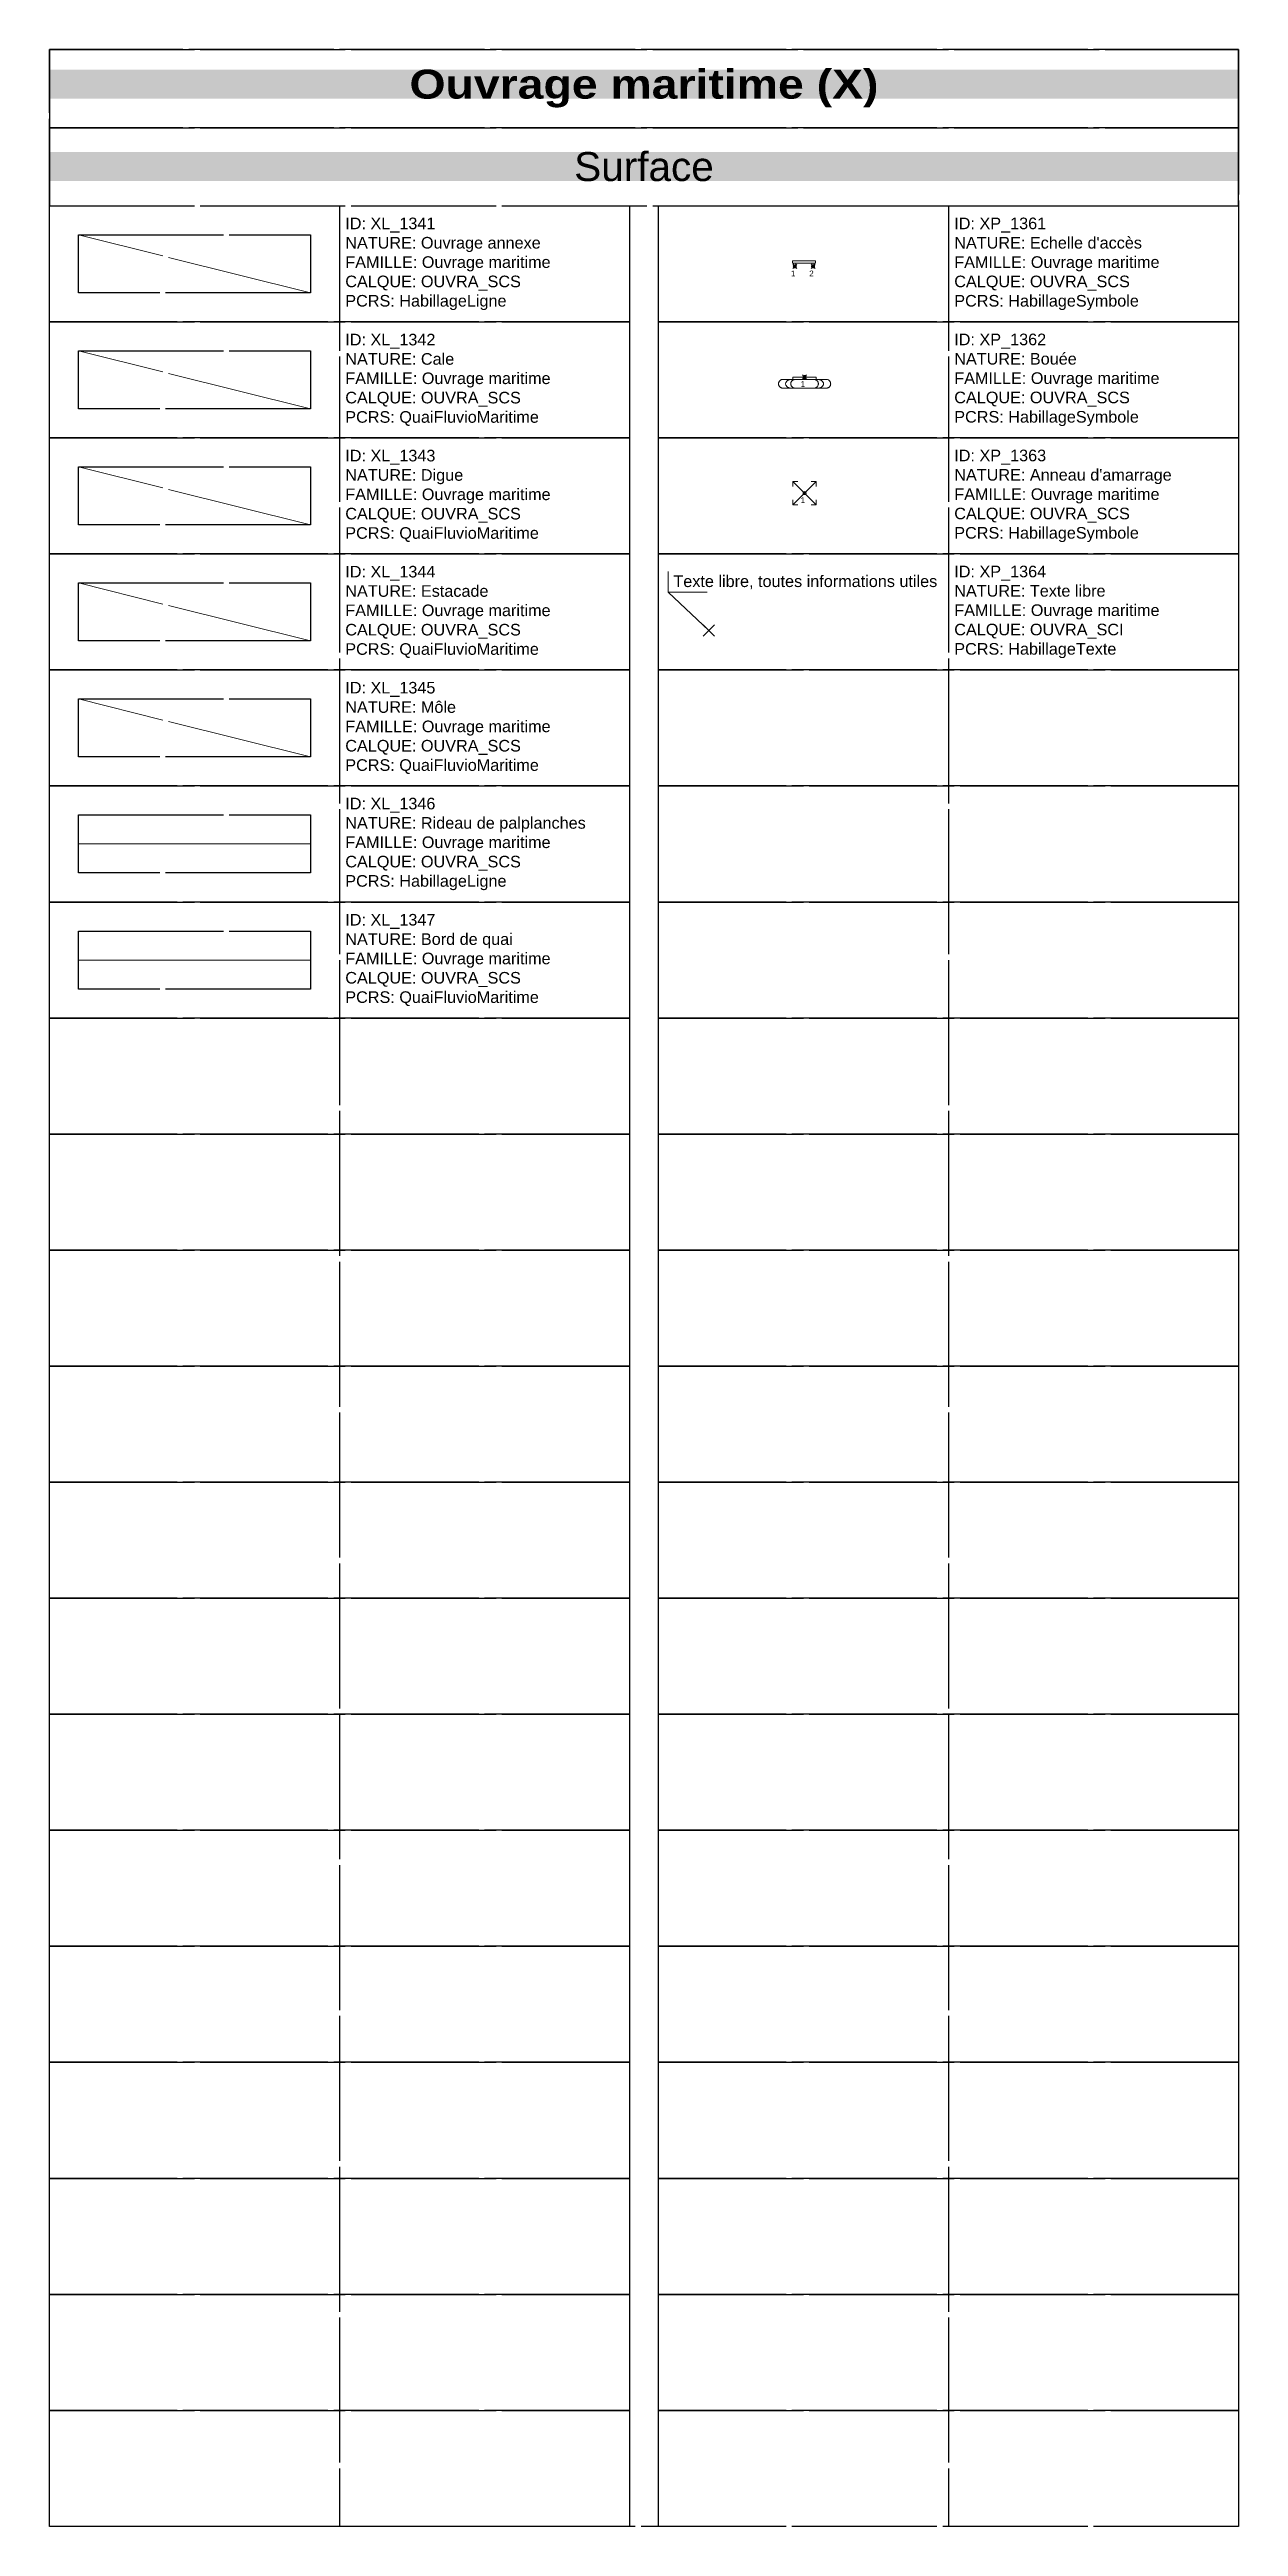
# Model space of a CAD drawing. Header units: metres. Extents: x 3067 to 3319, y 1703 to 1914.
# Drawn here: x 3193.55 to 3214.05, y 1703.17 to 1745.87 of the extents above; entities that cross this region are included whole.
import ezdxf

# ---------------------------------------------------------------- set-up
doc = ezdxf.new("R2010")
doc.units = ezdxf.units.M
doc.header["$PDMODE"] = 3
doc.header["$PDSIZE"] = 0.1
for name, pattern in [('Socle_Continu', [2.5, 2.5, 0]), ('XL_1341', [2.5, 2.5, 0]), ('XL_1342', [2.5, 2.5, 0]), ('XL_1343', [2.5, 2.5, 0]), ('XL_1344', [2.5, 2.5, 0]), ('XL_1345', [2.5, 2.5, 0])]:
    doc.linetypes.add(name, pattern=pattern)
doc.layers.get('0').update_dxf_attribs({"lineweight": 30})
for name, color, linetype, lineweight in [('1', 7, 'Socle_Continu', 30), ('2', 7, 'Socle_Continu', 30), ('3_sens et nbr de points', 7, 'Socle_Continu', 5), ('OUVRA_SCI', 7, 'Socle_Continu', 13), ('OUVRA_SCS', 7, 'Socle_Continu', 13)]:
    doc.layers.add(name, color=color, linetype=linetype, lineweight=lineweight)
doc.styles.get("Standard").update_dxf_attribs({"font": 'arial.ttf'})
doc.linetypes.add('XL_1346', pattern='A,0,["[",Standard,S=0.127,R=-90,X=-0.13,Y=0.05],0.23,-0.17', length=0.4)
doc.linetypes.add('XL_1347', pattern='A,0.2,0,["∕",Standard,S=0.254,R=0,X=0,Y=0]', length=0.2)

msp = doc.modelspace()

# ---------------------------------------------------------------- texts
at = {"linetype": 'Socle_Continu', "char_height": 0.5, "width": 20.5, "attachment_point": 5, "bg_fill": 1, "box_fill_scale": 1, "bg_fill_transparency": 0}
for s, insert, bg_fill_color in [('{\\fArial Black|b0|i0|c0|p34;\\C256;\\c16777215;Ouvrage maritime (X)}', (3203.799, 1745.192), 250), ('Surface', (3203.799, 1743.845), 254)]:
    msp.add_mtext(s, dxfattribs=dict(at, insert=insert, bg_fill_color=bg_fill_color))
at = {"linetype": 'Socle_Continu', "char_height": 0.2, "width": 4.9, "attachment_point": 4}
for s, insert in [('ID: XL_1341\\PNATURE: Ouvrage annexe\\PFAMILLE: Ouvrage maritime\\PCALQUE: OUVRA_SCS\\PPCRS: HabillageLigne', (3198.649, 1742.172)), ("ID: XP_1361\\PNATURE: Echelle d'accès\\PFAMILLE: Ouvrage maritime\\PCALQUE: OUVRA_SCS\\PPCRS: HabillageSymbole", (3209.149, 1742.172)), ('ID: XL_1342\\PNATURE: Cale\\PFAMILLE: Ouvrage maritime\\PCALQUE: OUVRA_SCS\\PPCRS: QuaiFluvioMaritime', (3198.649, 1740.172)), ('ID: XP_1362\\PNATURE: Bouée\\PFAMILLE: Ouvrage maritime\\PCALQUE: OUVRA_SCS\\PPCRS: HabillageSymbole', (3209.149, 1740.172)), ('ID: XL_1343\\PNATURE: Digue\\PFAMILLE: Ouvrage maritime\\PCALQUE: OUVRA_SCS\\PPCRS: QuaiFluvioMaritime', (3198.649, 1738.172)), ("ID: XP_1363\\PNATURE: Anneau d'amarrage\\PFAMILLE: Ouvrage maritime\\PCALQUE: OUVRA_SCS\\PPCRS: HabillageSymbole", (3209.149, 1738.172)), ('ID: XL_1344\\PNATURE: Estacade\\PFAMILLE: Ouvrage maritime\\PCALQUE: OUVRA_SCS\\PPCRS: QuaiFluvioMaritime', (3198.649, 1736.172)), ('ID: XP_1364\\PNATURE: Texte libre\\PFAMILLE: Ouvrage maritime\\PCALQUE: OUVRA_SCI\\PPCRS: HabillageTexte', (3209.149, 1736.172)), ('ID: XL_1345\\PNATURE: Môle\\PFAMILLE: Ouvrage maritime\\PCALQUE: OUVRA_SCS\\PPCRS: QuaiFluvioMaritime', (3198.649, 1734.172)), ('ID: XL_1346\\PNATURE: Rideau de palplanches\\PFAMILLE: Ouvrage maritime\\PCALQUE: OUVRA_SCS\\PPCRS: HabillageLigne', (3198.649, 1732.172)), ('ID: XL_1347\\PNATURE: Bord de quai\\PFAMILLE: Ouvrage maritime\\PCALQUE: OUVRA_SCS\\PPCRS: QuaiFluvioMaritime', (3198.649, 1730.172))]:
    msp.add_mtext(s, dxfattribs=dict(at, insert=insert))
at = {"layer": '3_sens et nbr de points', "linetype": 'Socle_Continu', "char_height": 0.1, "attachment_point": 1}
for s, insert in [('1', (3206.332, 1742.056)), ('2', (3206.648, 1742.056)), ('1', (3206.501, 1740.151)), ('1', (3206.501, 1738.149))]:
    msp.add_mtext_dynamic_manual_height_columns(s, width=0.17351, gutter_width=1, heights=[0], dxfattribs=dict(at, insert=insert))

# ---------------------------------------------------------------- blocks, each defined once
blk = doc.blocks.new('XP_1361')
at = {"layer": 'OUVRA_SCS', "linetype": 'Socle_Continu'}
for points in [[(-0.042, 0.096), (0.358, 0.096), (0.358, 0.054), (-0.042, 0.054)], [(-0.021, 0.054), (0.021, 0.054), (0.021, 0), (-0.021, 0)], [(0.295, 0.054), (0.337, 0.054), (0.337, 0), (0.295, 0)]]:
    blk.add_lwpolyline(points, close=True, dxfattribs=at)
at = {"layer": 'OUVRA_SCS', "linetype": 'Socle_Continu', "flags": 9}
for tag, p in [('ID', (0.945, -0.066)), ('NATURE', (0.945, -0.387)), ('CALQUE', (0.945, -1.03)), ('FAMILLE', (0.945, -0.708)), ('PCRS', (0.945, -1.351))]:
    blk.add_attdef(tag, p, '', height=0.2, dxfattribs=at)
blk = doc.blocks.new('XP_1362')
at = {"layer": 'OUVRA_SCS', "linetype": 'Socle_Continu'}
for p, q in [((-0.2, -0.042), (0.251, -0.042)), ((-0.2, -0.192), (0.251, -0.192))]:
    blk.add_line(p, q, dxfattribs=at)
blk.add_lwpolyline([(-0.2, 0), (0.2, 0), (0.2, -0.042), (-0.2, -0.042)], close=True, dxfattribs=at)
for points in [[(-0.375, -0.042), (0.375, -0.042)], [(0.375, -0.192), (-0.375, -0.192)]]:
    blk.add_lwpolyline(points, dxfattribs=at)
for centre, radius, start, end in [((-0.375, -0.117), 0.075, 90, 270), ((-0.238, -0.133), 0.0916, 93.0763, 169.6508), ((-0.238, -0.101), 0.0916, 190.3492, 266.9237), ((-0.158, -0.12), 0.0801, 102.3546, 177.6731), ((-0.158, -0.114), 0.0801, 182.3269, 257.6454), ((0.158, -0.12), 0.0801, 2.3269, 77.6454), ((0.158, -0.114), 0.0801, 282.3546, 357.6731), ((0.238, -0.133), 0.0916, 10.3492, 86.9237), ((0.238, -0.101), 0.0916, 273.0763, 349.6508), ((0.375, -0.117), 0.075, 270, 90)]:
    blk.add_arc(centre, radius, start, end, dxfattribs=at)
at = {"layer": 'OUVRA_SCS', "linetype": 'Socle_Continu', "flags": 9}
for tag, p in [('ID', (0.787, -0.162)), ('NATURE', (0.787, -0.483)), ('FAMILLE', (0.787, -0.805)), ('CALQUE', (0.787, -1.126)), ('PCRS', (0.787, -1.447))]:
    blk.add_attdef(tag, p, '', height=0.2, dxfattribs=at)
blk = doc.blocks.new('XP_1363')
at = {"layer": 'OUVRA_SCS', "linetype": 'Socle_Continu'}
for p, q in [((0.2, 0.2), (-0.2, -0.2)), ((0.2, -0.2), (-0.2, 0.2)), ((-0.2, 0.2), (-0.2, 0.116)), ((-0.116, 0.2), (-0.2, 0.2)), ((0.2, 0.2), (0.116, 0.2)), ((0.2, 0.116), (0.2, 0.2)), ((-0.2, -0.116), (-0.2, -0.2)), ((-0.2, -0.2), (-0.116, -0.2)), ((0.116, -0.2), (0.2, -0.2)), ((0.2, -0.2), (0.2, -0.116))]:
    blk.add_line(p, q, dxfattribs=at)
at = {"layer": 'OUVRA_SCS', "linetype": 'Socle_Continu', "flags": 9}
for tag, p in [('ID', (0.787, 0.038)), ('NATURE', (0.787, -0.283)), ('FAMILLE', (0.787, -0.605)), ('CALQUE', (0.787, -0.926)), ('PCRS', (0.787, -1.247))]:
    blk.add_attdef(tag, p, '', height=0.2, dxfattribs=at)
blk = doc.blocks.new('*U69')
at = {"layer": 'OUVRA_SCI', "linetype": 'Socle_Continu'}
blk.add_line((-0.699, 0.661), (0, 0), dxfattribs=at)
at = {"layer": 'OUVRA_SCI', "linetype": 'Socle_Continu', "flags": 128}
blk.add_lwpolyline([(-0.026, 0.661), (-0.699, 0.661), (-0.699, 1.018)], dxfattribs=at)
at = {"layer": 'OUVRA_SCI', "linetype": 'Socle_Continu'}
blk.add_point((0, 0), dxfattribs=at)
blk.add_attdef('TXT', (-0.611, 0.749), '', height=0.2, dxfattribs=at)
at = {"layer": 'OUVRA_SCI', "linetype": 'Socle_Continu', "flags": 9}
for tag, p in [('NATURE', (1.967, -0.177)), ('ID', (1.967, 0.144)), ('FAMILLE', (1.967, -0.499)), ('CALQUE', (1.967, -0.82)), ('PCRS', (1.967, -1.141))]:
    blk.add_attdef(tag, p, '', height=0.2, dxfattribs=at)

# ---------------------------------------------------------------- linework, layer by layer
at = {"linetype": 'Socle_Continu'}
for p, q in [((3198.549, 1743.172), (3198.549, 1703.172)), ((3209.049, 1743.172), (3209.049, 1703.172))]:
    msp.add_line(p, q, dxfattribs=at)
for points in [[(3193.549, 1744.519), (3214.049, 1744.519), (3214.049, 1745.866), (3193.549, 1745.866)], [(3193.549, 1743.172), (3214.049, 1743.172), (3214.049, 1744.519), (3193.549, 1744.519)], [(3193.549, 1743.172), (3203.549, 1743.172), (3203.549, 1741.172), (3193.549, 1741.172)], [(3204.049, 1743.172), (3214.049, 1743.172), (3214.049, 1741.172), (3204.049, 1741.172)], [(3193.549, 1741.172), (3203.549, 1741.172), (3203.549, 1739.172), (3193.549, 1739.172)], [(3204.049, 1741.172), (3214.049, 1741.172), (3214.049, 1739.172), (3204.049, 1739.172)], [(3193.549, 1739.172), (3203.549, 1739.172), (3203.549, 1737.172), (3193.549, 1737.172)], [(3204.049, 1739.172), (3214.049, 1739.172), (3214.049, 1737.172), (3204.049, 1737.172)], [(3193.549, 1737.172), (3203.549, 1737.172), (3203.549, 1735.172), (3193.549, 1735.172)], [(3204.049, 1737.172), (3214.049, 1737.172), (3214.049, 1735.172), (3204.049, 1735.172)], [(3193.549, 1735.172), (3203.549, 1735.172), (3203.549, 1733.172), (3193.549, 1733.172)], [(3204.049, 1735.172), (3214.049, 1735.172), (3214.049, 1733.172), (3204.049, 1733.172)], [(3193.549, 1733.172), (3203.549, 1733.172), (3203.549, 1731.172), (3193.549, 1731.172)], [(3204.049, 1733.172), (3214.049, 1733.172), (3214.049, 1731.172), (3204.049, 1731.172)], [(3193.549, 1731.172), (3203.549, 1731.172), (3203.549, 1729.172), (3193.549, 1729.172)], [(3204.049, 1731.172), (3214.049, 1731.172), (3214.049, 1729.172), (3204.049, 1729.172)], [(3193.549, 1729.172), (3203.549, 1729.172), (3203.549, 1727.172), (3193.549, 1727.172)], [(3204.049, 1729.172), (3214.049, 1729.172), (3214.049, 1727.172), (3204.049, 1727.172)], [(3193.549, 1727.172), (3203.549, 1727.172), (3203.549, 1725.172), (3193.549, 1725.172)], [(3204.049, 1727.172), (3214.049, 1727.172), (3214.049, 1725.172), (3204.049, 1725.172)], [(3193.549, 1725.172), (3203.549, 1725.172), (3203.549, 1723.172), (3193.549, 1723.172)], [(3204.049, 1725.172), (3214.049, 1725.172), (3214.049, 1723.172), (3204.049, 1723.172)], [(3193.549, 1723.172), (3203.549, 1723.172), (3203.549, 1721.172), (3193.549, 1721.172)], [(3204.049, 1723.172), (3214.049, 1723.172), (3214.049, 1721.172), (3204.049, 1721.172)], [(3193.549, 1721.172), (3203.549, 1721.172), (3203.549, 1719.172), (3193.549, 1719.172)], [(3204.049, 1721.172), (3214.049, 1721.172), (3214.049, 1719.172), (3204.049, 1719.172)], [(3193.549, 1719.172), (3203.549, 1719.172), (3203.549, 1717.172), (3193.549, 1717.172)], [(3204.049, 1719.172), (3214.049, 1719.172), (3214.049, 1717.172), (3204.049, 1717.172)], [(3193.549, 1717.172), (3203.549, 1717.172), (3203.549, 1715.172), (3193.549, 1715.172)], [(3204.049, 1717.172), (3214.049, 1717.172), (3214.049, 1715.172), (3204.049, 1715.172)], [(3193.549, 1715.172), (3203.549, 1715.172), (3203.549, 1713.172), (3193.549, 1713.172)], [(3204.049, 1715.172), (3214.049, 1715.172), (3214.049, 1713.172), (3204.049, 1713.172)], [(3193.549, 1713.172), (3203.549, 1713.172), (3203.549, 1711.172), (3193.549, 1711.172)], [(3204.049, 1713.172), (3214.049, 1713.172), (3214.049, 1711.172), (3204.049, 1711.172)], [(3193.549, 1711.172), (3203.549, 1711.172), (3203.549, 1709.172), (3193.549, 1709.172)], [(3204.049, 1711.172), (3214.049, 1711.172), (3214.049, 1709.172), (3204.049, 1709.172)], [(3193.549, 1709.172), (3203.549, 1709.172), (3203.549, 1707.172), (3193.549, 1707.172)], [(3204.049, 1709.172), (3214.049, 1709.172), (3214.049, 1707.172), (3204.049, 1707.172)], [(3193.549, 1707.172), (3203.549, 1707.172), (3203.549, 1705.172), (3193.549, 1705.172)], [(3204.049, 1707.172), (3214.049, 1707.172), (3214.049, 1705.172), (3204.049, 1705.172)], [(3193.549, 1705.172), (3203.549, 1705.172), (3203.549, 1703.172), (3193.549, 1703.172)], [(3204.049, 1705.172), (3214.049, 1705.172), (3214.049, 1703.172), (3204.049, 1703.172)]]:
    msp.add_lwpolyline(points, close=True, dxfattribs=at)
at = {"layer": '1', "color": 250, "linetype": 'Socle_Continu'}
msp.add_lwpolyline([(3193.549, 1745.866), (3214.049, 1745.866), (3214.049, 1703.172), (3193.549, 1703.172)], close=True, dxfattribs=at)
at = {"layer": '2', "linetype": 'Socle_Continu'}
for points in [[(3194.049, 1742.672), (3198.049, 1742.672), (3198.049, 1741.672), (3194.049, 1741.672)], [(3194.049, 1740.672), (3198.049, 1740.672), (3198.049, 1739.672), (3194.049, 1739.672)], [(3194.049, 1738.672), (3198.049, 1738.672), (3198.049, 1737.672), (3194.049, 1737.672)], [(3194.049, 1736.672), (3198.049, 1736.672), (3198.049, 1735.672), (3194.049, 1735.672)], [(3194.049, 1734.672), (3198.049, 1734.672), (3198.049, 1733.672), (3194.049, 1733.672)], [(3194.049, 1732.672), (3198.049, 1732.672), (3198.049, 1731.672), (3194.049, 1731.672)], [(3194.049, 1730.672), (3198.049, 1730.672), (3198.049, 1729.672), (3194.049, 1729.672)]]:
    msp.add_lwpolyline(points, close=True, dxfattribs=at)
at = {"layer": '3_sens et nbr de points', "linetype": 'Socle_Continu'}
for p, q in [((3206.363, 1742.162), (3206.434, 1742.091)), ((3206.363, 1742.162), (3206.434, 1742.091)), ((3206.363, 1742.091), (3206.434, 1742.162)), ((3206.679, 1742.162), (3206.75, 1742.091)), ((3206.679, 1742.162), (3206.75, 1742.091)), ((3206.679, 1742.091), (3206.75, 1742.162)), ((3206.532, 1740.257), (3206.603, 1740.186)), ((3206.532, 1740.257), (3206.603, 1740.186)), ((3206.532, 1740.186), (3206.603, 1740.257)), ((3206.532, 1738.255), (3206.603, 1738.184)), ((3206.532, 1738.255), (3206.603, 1738.184)), ((3206.532, 1738.184), (3206.603, 1738.255))]:
    msp.add_line(p, q, dxfattribs=at)
for centre in [(3206.399, 1742.127), (3206.715, 1742.127), (3206.568, 1740.221), (3206.568, 1738.22)]:
    msp.add_circle(centre, 0.025, dxfattribs=at)
at = {"layer": 'OUVRA_SCS', "linetype": 'XL_1341', "flags": 128}
msp.add_lwpolyline([(3194.049, 1741.672), (3194.049, 1742.672), (3198.049, 1741.672), (3198.049, 1742.672)], dxfattribs=at)
at = {"layer": 'OUVRA_SCS', "linetype": 'XL_1342', "flags": 128}
msp.add_lwpolyline([(3194.049, 1739.672), (3194.049, 1740.672), (3198.049, 1739.672), (3198.049, 1740.672)], dxfattribs=at)
at = {"layer": 'OUVRA_SCS', "linetype": 'XL_1343', "flags": 128}
msp.add_lwpolyline([(3194.049, 1737.672), (3194.049, 1738.672), (3198.049, 1737.672), (3198.049, 1738.672)], dxfattribs=at)
at = {"layer": 'OUVRA_SCS', "linetype": 'XL_1344', "flags": 128}
msp.add_lwpolyline([(3194.049, 1735.672), (3194.049, 1736.672), (3198.049, 1735.672), (3198.049, 1736.672)], dxfattribs=at)
at = {"layer": 'OUVRA_SCS', "linetype": 'XL_1345', "flags": 128}
msp.add_lwpolyline([(3194.049, 1733.672), (3194.049, 1734.672), (3198.049, 1733.672), (3198.049, 1734.672)], dxfattribs=at)
at = {"layer": 'OUVRA_SCS', "linetype": 'XL_1346', "flags": 128}
msp.add_lwpolyline([(3194.049, 1732.172), (3198.049, 1732.172)], dxfattribs=at)
at = {"layer": 'OUVRA_SCS', "linetype": 'XL_1347', "flags": 128}
msp.add_lwpolyline([(3194.049, 1730.172), (3198.049, 1730.172)], dxfattribs=at)

# ---------------------------------------------------------------- block references
at = {"layer": 'OUVRA_SCI', "linetype": 'Socle_Continu'}
msp.add_blockref('*U69', (3204.917, 1735.852), dxfattribs=at).add_auto_attribs({'TXT': 'Texte libre, toutes informations utiles'})
at = {"layer": 'OUVRA_SCS', "linetype": 'Socle_Continu'}
for name, p in [('XP_1361', (3206.399, 1742.127)), ('XP_1362', (3206.568, 1740.221)), ('XP_1363', (3206.568, 1738.22))]:
    msp.add_blockref(name, p, dxfattribs=at)

msp.set_redraw_order([(e.dxf.handle, doc.entitydb.next_handle()) for e in msp.query("TEXT MTEXT ATTDEF DIMENSION ARC_DIMENSION")])  # texts and dimensions are drawn at this point

doc.saveas('drawing.dxf')
